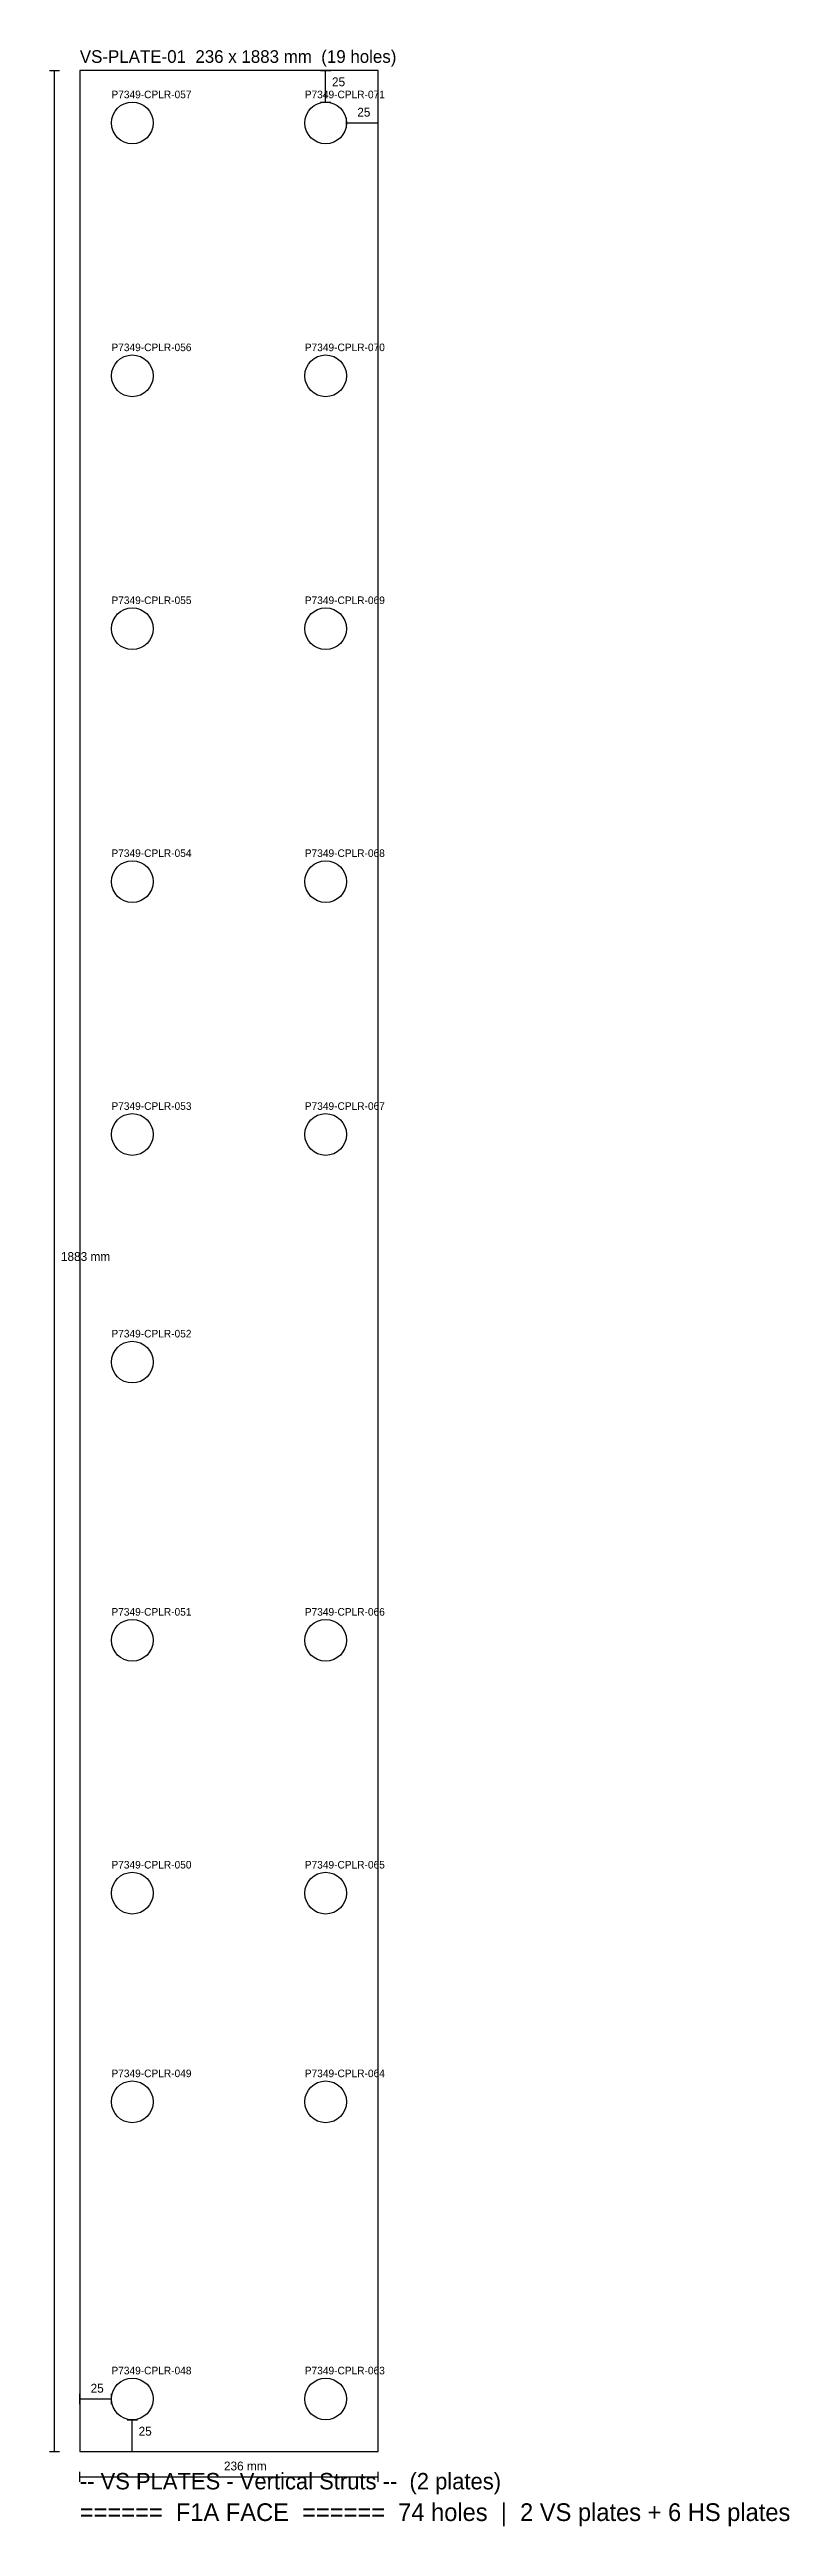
# Model space of a CAD drawing. Extents: x 56 to 1978, y 61 to 5964.
# Drawn here: x 56 to 642, y 1978 to 3937 of the extents above; entities that cross this region are included whole.
import ezdxf

# ---------------------------------------------------------------- set-up
doc = ezdxf.new("R2010")
doc.units = 0

msp = doc.modelspace()

# ---------------------------------------------------------------- texts
at = {"layer": 'DIMS'}
for s, p in [('25', (279.5, 3908.1)), ('25', (299.5, 3884.1)), ('1883 mm', (65, 2979.1)), ('25', (88.5, 2084.1)), ('25', (126.5, 2050.1)), ('236 mm', (194, 2022.6))]:
    msp.add_text(s, height=7, dxfattribs=at).set_placement(p)
at = {"layer": 'TEXT'}
for s, height, p in [('VS-PLATE-01  236 x 1883 mm  (19 holes)', 10, (80, 3926.6)), ('P7349-CPLR-057', 6, (105, 3898.6)), ('P7349-CPLR-071', 6, (258, 3898.6)), ('P7349-CPLR-056', 6, (105, 3698.6)), ('P7349-CPLR-070', 6, (258, 3698.6)), ('P7349-CPLR-055', 6, (105, 3498.6)), ('P7349-CPLR-069', 6, (258, 3498.6)), ('P7349-CPLR-054', 6, (105, 3298.6)), ('P7349-CPLR-068', 6, (258, 3298.6)), ('P7349-CPLR-053', 6, (105, 3098.6)), ('P7349-CPLR-067', 6, (258, 3098.6)), ('P7349-CPLR-052', 6, (105, 2918.6)), ('P7349-CPLR-051', 6, (105, 2698.6)), ('P7349-CPLR-066', 6, (258, 2698.6)), ('P7349-CPLR-050', 6, (105, 2498.6)), ('P7349-CPLR-065', 6, (258, 2498.6)), ('P7349-CPLR-049', 6, (105, 2333.6)), ('P7349-CPLR-064', 6, (258, 2333.6)), ('P7349-CPLR-048', 6, (105, 2098.6)), ('P7349-CPLR-063', 6, (258, 2098.6)), ('-- VS PLATES - Vertical Struts --  (2 plates)', 13, (80, 2007.6)), ('======  F1A FACE  ======  74 holes  |  2 VS plates + 6 HS plates', 14, (80, 1982.6))]:
    msp.add_text(s, height=height, dxfattribs=at).set_placement(p)

# ---------------------------------------------------------------- linework, layer by layer
at = {"layer": 'DIMS'}
for p, q in [((56, 3920.6), (64, 3920.6)), ((60, 2037.6), (60, 3920.6)), ((270.5, 3920.6), (278.5, 3920.6)), ((274.5, 3895.6), (274.5, 3920.6)), ((270.5, 3895.6), (278.5, 3895.6)), ((291, 3875.1), (291, 3883.1)), ((291, 3879.1), (316, 3879.1)), ((316, 3875.1), (316, 3883.1)), ((80, 2075.1), (80, 2083.1)), ((80, 2079.1), (105, 2079.1)), ((105, 2075.1), (105, 2083.1)), ((117.5, 2062.6), (125.5, 2062.6)), ((121.5, 2037.6), (121.5, 2062.6)), ((56, 2037.6), (64, 2037.6)), ((117.5, 2037.6), (125.5, 2037.6)), ((80, 2013.6), (80, 2021.6)), ((316, 2013.6), (316, 2021.6)), ((80, 2017.6), (316, 2017.6))]:
    msp.add_line(p, q, dxfattribs=at)
at = {"layer": 'HOLES'}
for centre in [(121.5, 3879.1), (274.5, 3879.1), (121.5, 3679.1), (274.5, 3679.1), (121.5, 3479.1), (274.5, 3479.1), (121.5, 3279.1), (274.5, 3279.1), (121.5, 3079.1), (274.5, 3079.1), (121.5, 2899.1), (121.5, 2679.1), (274.5, 2679.1), (121.5, 2479.1), (274.5, 2479.1), (121.5, 2314.1), (274.5, 2314.1), (121.5, 2079.1), (274.5, 2079.1)]:
    msp.add_circle(centre, 16.5, dxfattribs=at)
at = {"layer": 'PLATE_OUTLINE'}
for p, q in [((316, 3920.6), (80, 3920.6)), ((80, 3920.6), (80, 2037.6)), ((316, 2037.6), (316, 3920.6)), ((80, 2037.6), (316, 2037.6))]:
    msp.add_line(p, q, dxfattribs=at)

msp.set_redraw_order([(e.dxf.handle, doc.entitydb.next_handle()) for e in msp.query("TEXT MTEXT ATTDEF DIMENSION ARC_DIMENSION")])  # texts and dimensions are drawn at this point

doc.saveas('drawing.dxf')
